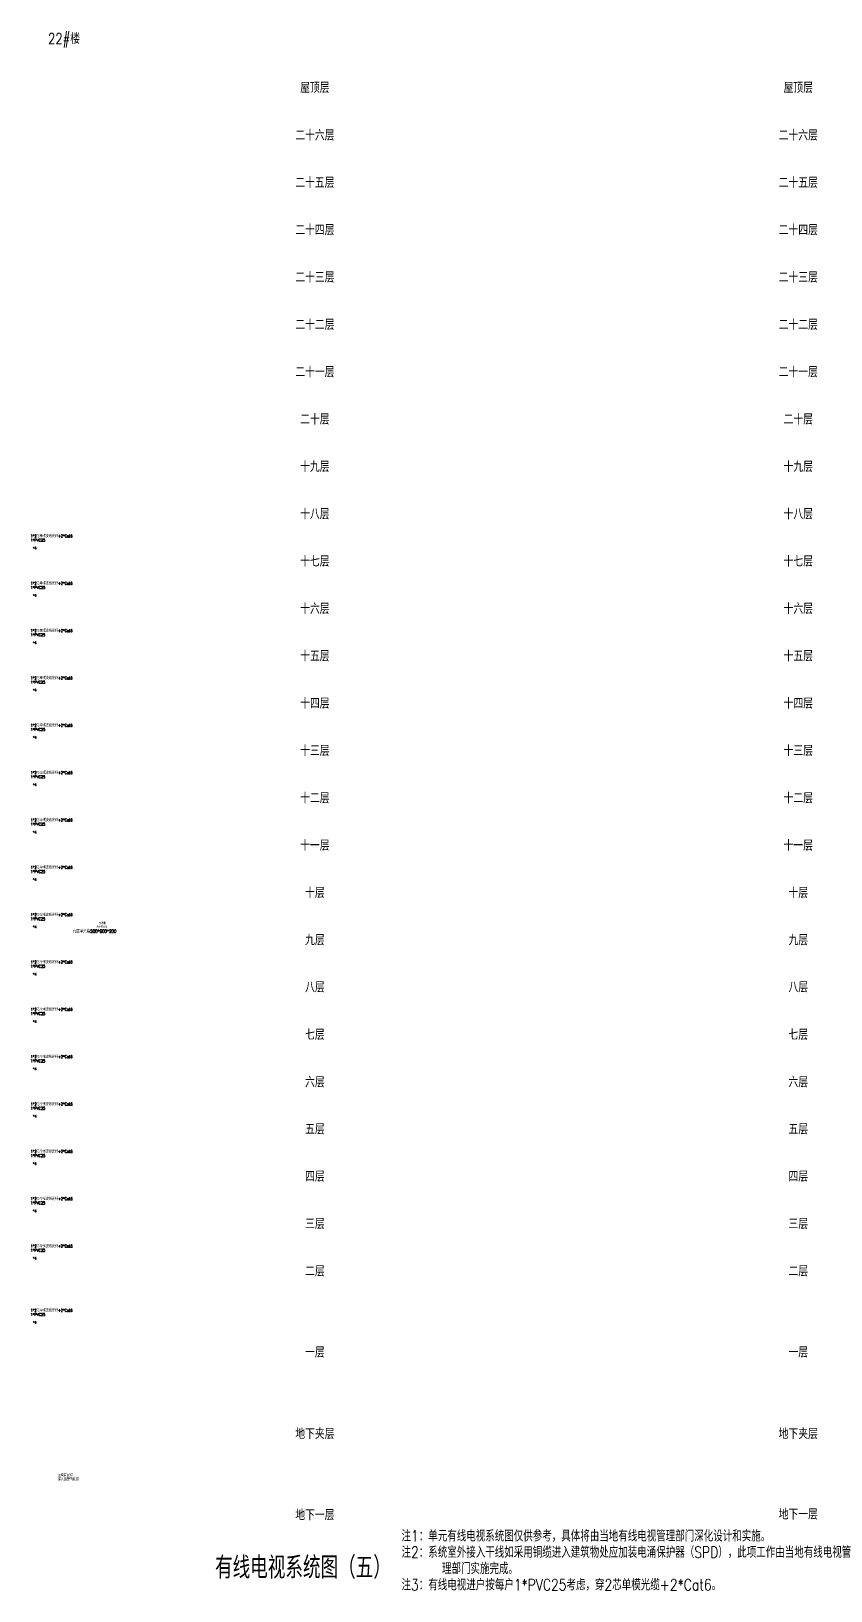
# Model space of a CAD drawing. Extents: x 2114868 to 5528286, y 1846921 to 2016792.
# Drawn here: x 4295340 to 4339692, y 1853081 to 1939561 of the extents above; entities that cross this region are included whole.
import ezdxf
from ezdxf.enums import TextEntityAlignment as Align

# ---------------------------------------------------------------- set-up
doc = ezdxf.new("R2010")
doc.units = 0
doc.header["$LTSCALE"] = 1000
doc.header["$MEASUREMENT"] = 0
for name, color, linetype in [('PUB_TITLE', 4, 'Continuous'), ('T-EQUP-LIST-PLAN', 3, 'Continuous'), ('智能化', 7, 'Continuous')]:
    doc.layers.add(name, color=color, linetype=linetype)
doc.styles.add('_TEL_DIM', font='SIMPLEX', dxfattribs={"width": 0.8, "height": 3.5, "bigfont": 'HZTXT'})
doc.styles.add('HZTXT', font='SIMPLEX.shx', dxfattribs={"width": 0.8, "height": 2500, "bigfont": 'HZTXT.shx'})

msp = doc.modelspace()

# ---------------------------------------------------------------- texts
at = {"layer": 'PUB_TITLE', "style": 'HZTXT', "width": 0.8}
msp.add_text('有线电视系统图（五）', height=1218.8, dxfattribs=at).set_placement((4305540, 1853759))
at = {"layer": 'T-EQUP-LIST-PLAN', "style": '_TEL_DIM', "width": 0.8}
for s, p in [('22#楼', (4297161, 1939111)), ('屋顶层', (4311075, 1936444)), ('屋顶层', (4337887, 1936444)), ('二十六层', (4311075, 1933819)), ('二十六层', (4337887, 1933819)), ('二十五层', (4311075, 1931194)), ('二十五层', (4337887, 1931194)), ('二十四层', (4311075, 1928569)), ('二十四层', (4337887, 1928569)), ('二十三层', (4311075, 1925944)), ('二十三层', (4337887, 1925944)), ('二十二层', (4311075, 1923319)), ('二十二层', (4337887, 1923319)), ('二十一层', (4311075, 1920694)), ('二十一层', (4337887, 1920694)), ('二十层', (4311075, 1918069)), ('二十层', (4337887, 1918069)), ('十九层', (4311075, 1915444)), ('十九层', (4337887, 1915444)), ('十八层', (4311075, 1912819)), ('十八层', (4337887, 1912819)), ('十七层', (4311075, 1910194)), ('十七层', (4337887, 1910194)), ('十六层', (4311075, 1907569)), ('十六层', (4337887, 1907569)), ('十五层', (4311075, 1904944)), ('十五层', (4337887, 1904944)), ('十四层', (4311075, 1902319)), ('十四层', (4337887, 1902319)), ('十三层', (4311075, 1899694)), ('十三层', (4337887, 1899694)), ('十二层', (4311075, 1897069)), ('十二层', (4337887, 1897069)), ('十一层', (4311075, 1894444)), ('十一层', (4337887, 1894444)), ('十层', (4311075, 1891819)), ('十层', (4337887, 1891819)), ('九层', (4311075, 1889194)), ('九层', (4337887, 1889194)), ('八层', (4311075, 1886569)), ('八层', (4337887, 1886569)), ('七层', (4311075, 1883944)), ('七层', (4337887, 1883944)), ('六层', (4311075, 1881319)), ('六层', (4337887, 1881319)), ('五层', (4311075, 1878694)), ('五层', (4337887, 1878694)), ('四层', (4311075, 1876069)), ('四层', (4337887, 1876069)), ('三层', (4311075, 1873444)), ('三层', (4337887, 1873444)), ('二层', (4311075, 1870819)), ('二层', (4337887, 1870819)), ('一层', (4311075, 1866319)), ('一层', (4337887, 1866319)), ('地下夹层', (4311075, 1861819)), ('地下夹层', (4337887, 1861819)), ('地下一层', (4311075, 1857319)), ('地下一层', (4337887, 1857357))]:
    msp.add_text(s, height=590, dxfattribs=at).set_placement(p, align=Align.MIDDLE)
at = {"layer": '智能化', "color": 120, "style": '_TEL_DIM', "width": 0.8}
for s, height, p in [('1*2芯单模皮线光纤+2*Cat6', 156.79, (4295308, 1911493)), ('1*PVC25', 156.8, (4295308, 1911258)), ('1*2芯单模皮线光纤+2*Cat6', 156.79, (4295308, 1908868)), ('1*PVC25', 156.8, (4295308, 1908633)), ('1*2芯单模皮线光纤+2*Cat6', 156.79, (4295308, 1906243)), ('1*PVC25', 156.8, (4295308, 1906008)), ('1*2芯单模皮线光纤+2*Cat6', 156.79, (4295308, 1903618)), ('1*PVC25', 156.8, (4295308, 1903383)), ('1*2芯单模皮线光纤+2*Cat6', 156.79, (4295308, 1900993)), ('1*PVC25', 156.8, (4295308, 1900758)), ('1*2芯单模皮线光纤+2*Cat6', 156.79, (4295308, 1898368)), ('1*PVC25', 156.8, (4295308, 1898133)), ('1*2芯单模皮线光纤+2*Cat6', 156.79, (4295308, 1895743)), ('1*PVC25', 156.8, (4295308, 1895508)), ('1*2芯单模皮线光纤+2*Cat6', 156.79, (4295308, 1893118)), ('1*PVC25', 156.8, (4295308, 1892883)), ('1*2芯单模皮线光纤+2*Cat6', 156.79, (4295308, 1890493)), ('1*PVC25', 156.8, (4295308, 1890258)), ('1*2芯单模皮线光纤+2*Cat6', 156.79, (4295308, 1887868)), ('1*PVC25', 156.8, (4295308, 1887633)), ('1*2芯单模皮线光纤+2*Cat6', 156.79, (4295308, 1885243)), ('1*PVC25', 156.8, (4295308, 1885008)), ('1*2芯单模皮线光纤+2*Cat6', 156.79, (4295308, 1882618)), ('1*PVC25', 156.8, (4295308, 1882383)), ('1*2芯单模皮线光纤+2*Cat6', 156.79, (4295308, 1879993)), ('1*PVC25', 156.8, (4295308, 1879758)), ('1*2芯单模皮线光纤+2*Cat6', 156.79, (4295308, 1877368)), ('1*PVC25', 156.8, (4295308, 1877133)), ('1*2芯单模皮线光纤+2*Cat6', 156.79, (4295308, 1874743)), ('1*PVC25', 156.8, (4295308, 1874508)), ('1*2芯单模皮线光纤+2*Cat6', 156.79, (4295308, 1872118)), ('1*PVC25', 156.8, (4295308, 1871883)), ('1*2芯单模皮线光纤+2*Cat6', 156.79, (4295308, 1868555)), ('1*PVC25', 156.8, (4295308, 1868320)), ('接入运营商机房', 156.8, (4296810, 1859192)), ('运营商光缆', 156.8, (4296810, 1859418))]:
    msp.add_text(s, height=height, dxfattribs=at).set_placement(p)
at = {"layer": '智能化', "color": 3, "style": '_TEL_DIM', "width": 0.8}
for p in [(4295432, 1910817), (4295432, 1908192), (4295432, 1905567), (4295432, 1902942), (4295432, 1900317), (4295432, 1897692), (4295432, 1895067), (4295432, 1892442), (4295432, 1889817), (4295432, 1887192), (4295432, 1884567), (4295432, 1881942), (4295432, 1879317), (4295432, 1876692), (4295432, 1874067), (4295432, 1871442), (4295432, 1867879)]:
    msp.add_text('*4', height=156.8, dxfattribs=at).set_placement(p)
at = {"layer": '智能化', "color": 2, "linetype": 'ByBlock', "style": '_TEL_DIM', "width": 0.8}
for s, height, p in [('九层单元箱500*600*200', 180, (4298853, 1889654)), ('光纤配线架', 112.5, (4299277, 1889893)), ('分光器', 112.5, (4299277, 1890100))]:
    msp.add_text(s, height=height, dxfattribs=at).set_placement(p, align=Align.MIDDLE_CENTER)
at = {"layer": '智能化', "style": '_TEL_DIM', "width": 0.8}
for s, p in [('注1：单元有线电视系统图仅供参考，具体将由当地有线电视管理部门深化设计和实施。', (4315882, 1855813)), ('注2：系统室外接入干线如采用铜缆进入建筑物处应加装电涌保护器（SPD），此项工作由当地有线电视管', (4315882, 1854910)), ('      理部门实施完成。', (4315882, 1854006)), ('注3：有线电视进户按每户1*PVC25考虑，穿2芯单模光缆+2*Cat6。', (4315882, 1853102))]:
    msp.add_text(s, height=627.18, dxfattribs=at).set_placement(p)

doc.saveas('drawing.dxf')
